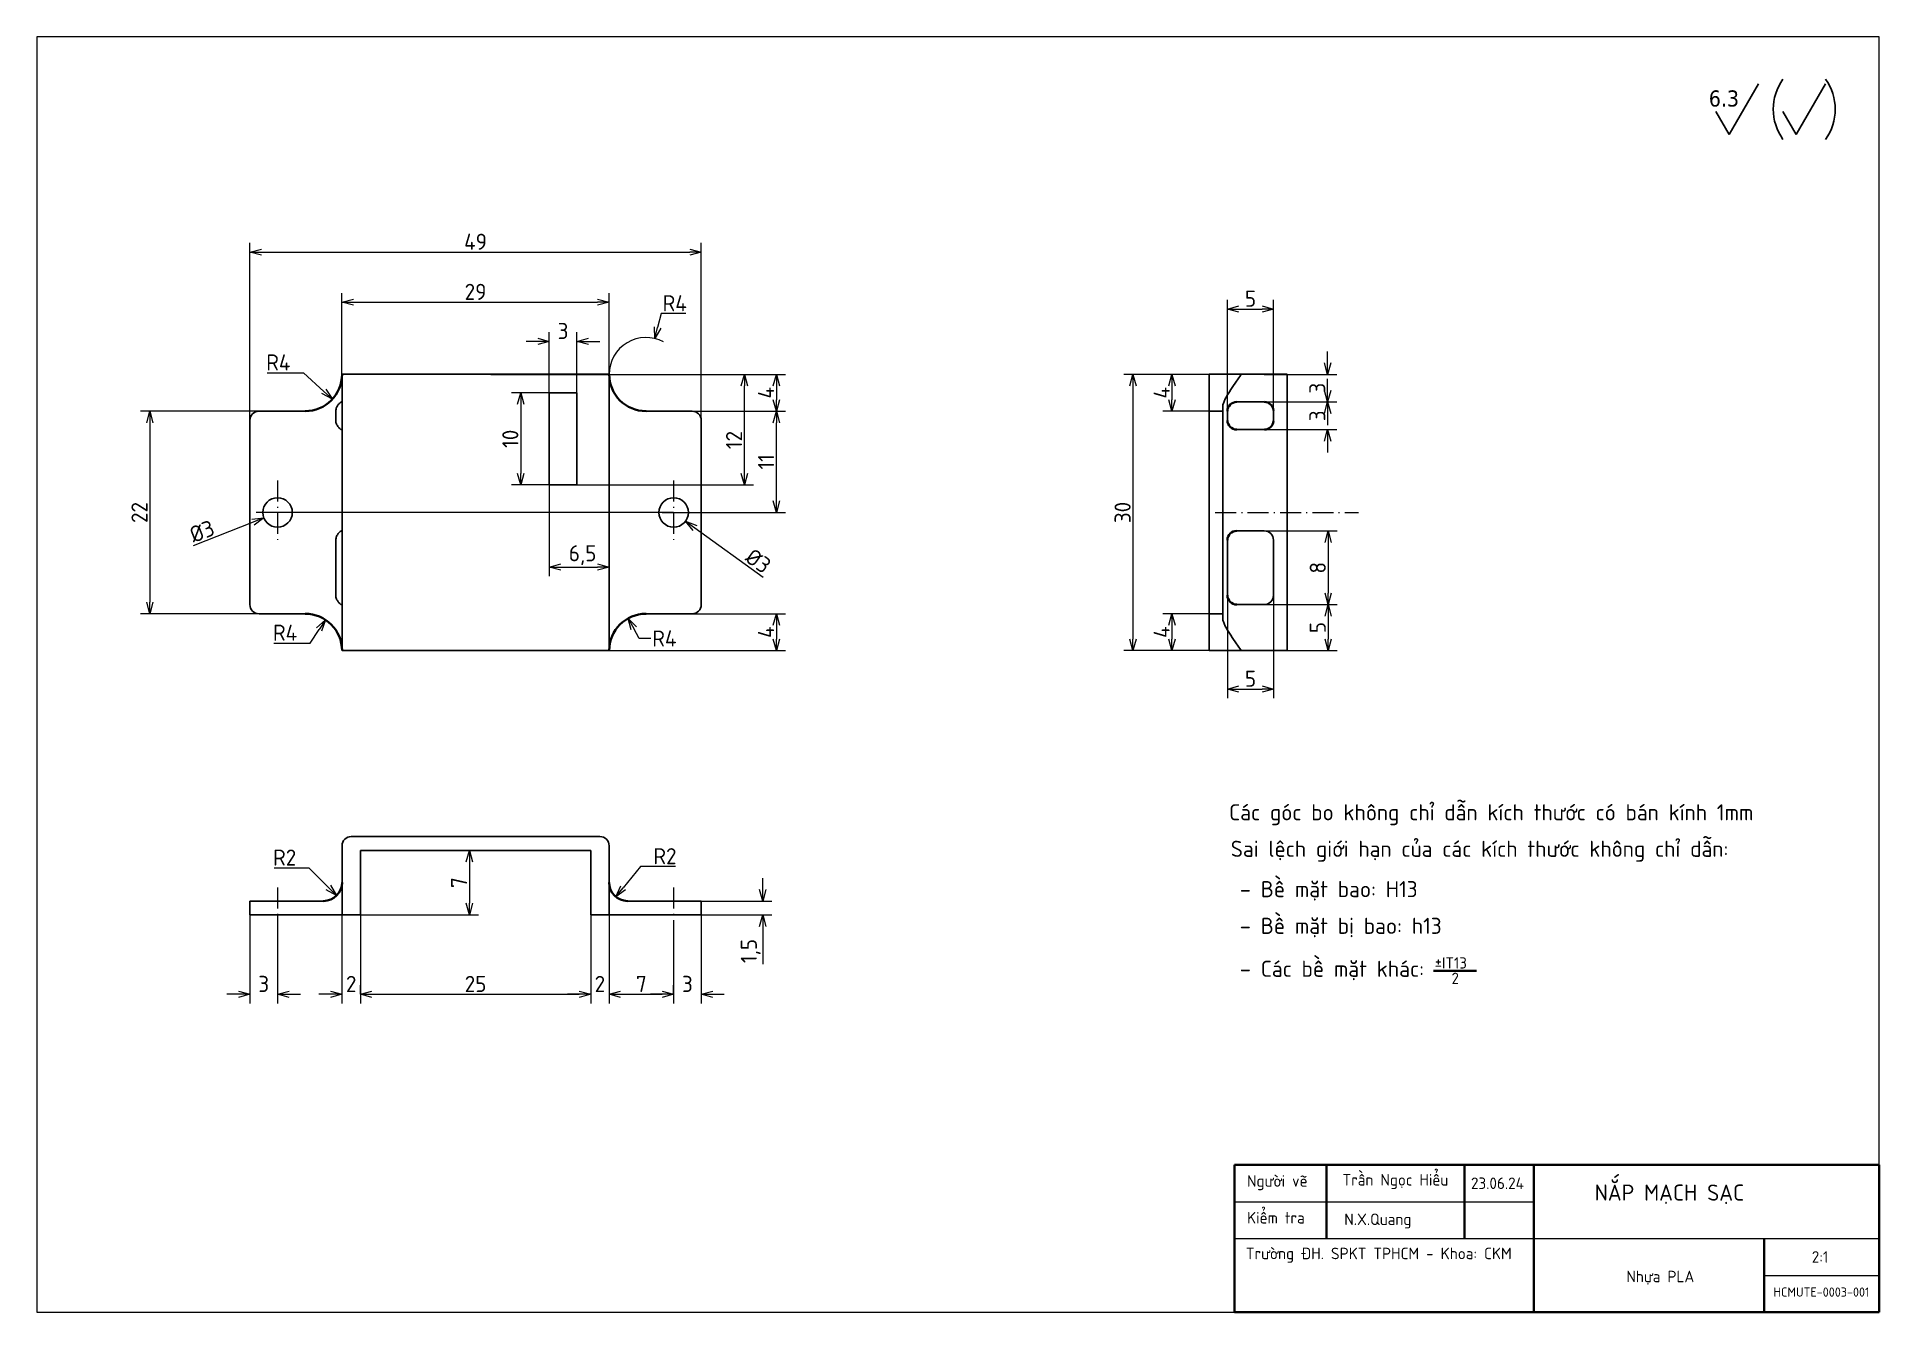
# Paper-space layout 'Sheet' of a CAD drawing. Header units: millimetres. Extents: x 10 to 410, y 10 to 287.
# The model-space entities are those that its viewports show. They can reach past a viewport. Long polylines and large blocks are cut down to what shows.
import ezdxf

# ---------------------------------------------------------------- set-up
doc = ezdxf.new("R2010")
doc.units = ezdxf.units.MM
doc.linetypes.add('Dash Dot', pattern=[7.03, 4.56, -1.14, 0.19, -1.14])
for name, color, linetype, lineweight in [('DuongTam', 7, 'Dash Dot', 13), ('NetDam', 7, 'Continuous', 35), ('Netmanh', 5, 'Continuous', 13), ('Symbol (ISO)', 7, 'Continuous', 25)]:
    doc.layers.add(name, color=color, linetype=linetype, lineweight=lineweight)
doc.styles.add('Note Text (ISO)', font='')
doc.styles.get('Note Text (ISO)').set_extended_font_data('TCVN 7284')
doc.dimstyles.new('Default (ISO)$0', dxfattribs={"dimtxt": 3.5, "dimasz": 2.5, "dimexe": 2, "dimexo": 0, "dimgap": 0.5, "dimtad": 1, "dimtxsty": 'Note Text (ISO)', "dimblk": 'OPEN30', "dimblk1": 'OPEN30', "dimblk2": 'OPEN90', "dimcen": 2.5, "dimclrd": 256, "dimclre": 256, "dimclrt": 256, "dimazin": 0, "dimtfac": 1, "dimtofl": 0, "dimtmove": 0, "dimatfit": 3, "dimldrblk": 'OPEN30', "dimfxl": 1, "dimtolj": 1, "dimtzin": 0, "dimlwd": -1, "dimlwe": -1, "dimarcsym": 0})
doc.dimstyles.new('Default (ISO)$4', dxfattribs={"dimtxt": 3.5, "dimasz": 2.5, "dimexe": 2, "dimexo": 0, "dimgap": 0.5, "dimtad": 1, "dimtih": 1, "dimtoh": 1, "dimtxsty": 'Note Text (ISO)', "dimblk": 'OPEN30', "dimblk1": 'OPEN30', "dimblk2": 'OPEN90', "dimcen": 2.5, "dimclrd": 256, "dimclre": 256, "dimclrt": 256, "dimazin": 0, "dimtfac": 1, "dimtofl": 0, "dimtmove": 0, "dimatfit": 3, "dimldrblk": 'OPEN30', "dimfxl": 1, "dimtolj": 1, "dimtzin": 0, "dimlwd": -1, "dimlwe": -1, "dimarcsym": 0})

psp = doc.layouts.new('Sheet')

# ---------------------------------------------------------------- texts
at = {"layer": 'NetDam', "attachment_point": 1}
for s, insert, char_height in [('{\\fTCVN 7284|b0|i0|c0|p34;Các góc bo không chỉ dẫn kích thước có bán kính 1mm}', (268.866, 120.319), 3.5), ('{\\fTCVN 7284|b0|i0|c0|p34;Sai lệch giới hạn của các kích thước không chỉ dẫn:}', (269.222, 112.393), 3.5), ('{\\fTCVN 7284|b0|i0|c0|p34; – Bề mặt bao: H13}', (269.042, 103.63), 3.5), ('{\\fTCVN 7284|b0|i0|c0|p34; – Bề mặt bị bao: h13}', (269.042, 95.661), 3.5), ('{\\fTCVN 7284|b0|i0|c0|p34; – Các bề mặt khác: }', (269.042, 86.332), 3.5), ('{\\fTCVN 7284|b0|i0|c0|p34;±IT13}', (313.494, 87.078), 2.45), ('{\\fTCVN 7284|b0|i0|c0|p34;2}', (317.163, 83.734), 2.45), ('{\\fTCVN 7284|b0|i0|c0|p34;Trần Ngọc Hiểu}', (293.487, 39.993), 2.5), ('{\\fTCVN 7284|b0|i0|c0|p34;NẮP MẠCH SẠC}', (348.22, 37.726), 3.5), ('{\\fTCVN 7284|b0|i0|c0|p34;Người vẽ}', (272.75, 39.75), 2.5), ('{\\fTCVN 7284|b0|i0|c0|p34;23.06.24}', (321.374, 39.25), 2.5), ('{\\fTCVN 7284|b0|i0|c0|p34;Kiểm tra}', (272.75, 31.75), 2.5), ('{\\fTCVN 7284|b0|i0|c0|p34;N.X.Quang}', (293.871, 31.428), 2.5), ('{\\fTCVN 7284|b0|i0|c0|p34;Trường ĐH. SPKT TPHCM - Khoa: CKM}', (272.498, 24), 2.5), ('{\\fTCVN 7284|b0|i0|c0|p34;Nhựa PLA}', (355.11, 19), 2.5), ('{\\fTCVN 7284|b0|i0|c0|p34;HCMUTE-0003-001}', (387.059, 15.366), 2)]:
    psp.add_mtext(s, dxfattribs=dict(at, insert=insert, char_height=char_height))
at = {"layer": 'NetDam', "insert": (395.374, 23.25), "char_height": 2.5, "width": 3.25, "attachment_point": 1}
psp.add_mtext('{\\fTCVN 7284|b0|i0|c0|p34;2:1}', dxfattribs=at)
at = {"layer": 'Netmanh', "insert": (148.492, 229.145), "char_height": 3.5, "attachment_point": 5, "style": 'Note Text (ISO)'}
psp.add_mtext('\\A1;R4', dxfattribs=at)
at = {"layer": 'Netmanh', "char_height": 3.5, "attachment_point": 5, "style": 'Note Text (ISO)'}
for insert, rotation in [((45.844, 179.603), 21.63384), ((166.638, 173.176), 324.13641)]:
    psp.add_mtext('\\A1;%%C3', dxfattribs=dict(at, insert=insert, rotation=rotation))
at = {"layer": 'Symbol (ISO)', "insert": (373.015, 275.364), "char_height": 3.5, "attachment_point": 1}
psp.add_mtext('\\fTahoma|b0|i0;\\W1.;6.3', dxfattribs=at)

msp = doc.modelspace()

# ---------------------------------------------------------------- blocks, each defined once
blk = doc.blocks.new('_Open30')
at = {"color": 0, "linetype": 'ByBlock', "lineweight": -2}
for p, q in [((-1, 0.27), (0, 0)), ((0, 0), (-1, -0.27)), ((0, 0), (-1, 0))]:
    blk.add_line(p, q, dxfattribs=at)
blk = doc.blocks.new('*D24')
at = {"layer": 'Defpoints', "color": 0, "transparency": 16777216}
for p in [(134.25, 229.36), (76.25, 213.69), (134.25, 213.69)]:
    blk.add_point(p, dxfattribs=at)
at = {"layer": 'Netmanh', "linetype": 'Continuous', "transparency": 16777216}
for p, q in [((76.25, 213.69), (76.25, 231.36)), ((78.75, 229.36), (131.75, 229.36)), ((134.25, 213.69), (134.25, 231.36))]:
    blk.add_line(p, q, dxfattribs=at)
at = {"layer": 'Netmanh', "transparency": 16777216, "xscale": 2.5, "yscale": 2.5, "zscale": 2.5, "rotation": 180}
blk.add_blockref('_Open30', (76.25, 229.36), dxfattribs=at)
at = {"layer": 'Netmanh', "transparency": 16777216, "xscale": 2.5, "yscale": 2.5, "zscale": 2.5}
blk.add_blockref('_Open30', (134.25, 229.36), dxfattribs=at)
at = {"layer": 'Netmanh', "transparency": 16777216, "insert": (105.25, 231.61), "char_height": 3.5, "attachment_point": 5, "style": 'Note Text (ISO)'}
blk.add_mtext('\\A1;29', dxfattribs=at)
blk = doc.blocks.new('_Open90')
at = {"color": 0, "linetype": 'ByBlock', "lineweight": -2}
for p, q in [((0, 0), (-1, 0)), ((-0.5, 0.5), (0, 0)), ((0, 0), (-0.5, -0.5))]:
    blk.add_line(p, q, dxfattribs=at)
blk = doc.blocks.new('*D25')
at = {"layer": 'Defpoints', "color": 0, "transparency": 16777216}
for p in [(127.25, 220.86), (121.25, 209.69), (127.25, 209.69)]:
    blk.add_point(p, dxfattribs=at)
at = {"layer": 'Netmanh', "linetype": 'Continuous', "transparency": 16777216}
for p, q in [((118.75, 220.86), (116.25, 220.86)), ((121.25, 209.69), (121.25, 222.86)), ((127.25, 209.69), (127.25, 222.86)), ((129.75, 220.86), (132.25, 220.86))]:
    blk.add_line(p, q, dxfattribs=at)
at = {"layer": 'Netmanh', "transparency": 16777216, "xscale": 2.5, "yscale": 2.5, "zscale": 2.5}
blk.add_blockref('_Open30', (121.25, 220.86), dxfattribs=at)
at = {"layer": 'Netmanh', "transparency": 16777216, "xscale": 2.5, "yscale": 2.5, "zscale": 2.5, "rotation": 180}
blk.add_blockref('_Open30', (127.25, 220.86), dxfattribs=at)
at = {"layer": 'Netmanh', "transparency": 16777216, "insert": (124.25, 223.11), "char_height": 3.5, "attachment_point": 5, "style": 'Note Text (ISO)'}
blk.add_mtext('\\A1;3', dxfattribs=at)
blk = doc.blocks.new('*D26')
at = {"layer": 'Defpoints', "color": 0, "transparency": 16777216}
for p in [(154.25, 240.24), (56.25, 203.69), (154.25, 203.69)]:
    blk.add_point(p, dxfattribs=at)
at = {"layer": 'Netmanh', "linetype": 'Continuous', "transparency": 16777216}
for p, q in [((56.25, 203.69), (56.25, 242.24)), ((58.75, 240.24), (151.75, 240.24)), ((154.25, 203.69), (154.25, 242.24))]:
    blk.add_line(p, q, dxfattribs=at)
at = {"layer": 'Netmanh', "transparency": 16777216, "xscale": 2.5, "yscale": 2.5, "zscale": 2.5, "rotation": 180}
blk.add_blockref('_Open30', (56.25, 240.24), dxfattribs=at)
at = {"layer": 'Netmanh', "transparency": 16777216, "xscale": 2.5, "yscale": 2.5, "zscale": 2.5}
blk.add_blockref('_Open30', (154.25, 240.24), dxfattribs=at)
at = {"layer": 'Netmanh', "transparency": 16777216, "insert": (105.25, 242.49), "char_height": 3.5, "attachment_point": 5, "style": 'Note Text (ISO)'}
blk.add_mtext('\\A1;49', dxfattribs=at)
blk = doc.blocks.new('*D27')
at = {"layer": 'Defpoints', "color": 0, "transparency": 16777216}
for p in [(127.25, 209.69), (115.05, 189.69), (127.25, 189.69)]:
    blk.add_point(p, dxfattribs=at)
at = {"layer": 'Netmanh', "linetype": 'Continuous', "transparency": 16777216}
for p, q in [((127.25, 209.69), (113.05, 209.69)), ((115.05, 207.19), (115.05, 192.19)), ((127.25, 189.69), (113.05, 189.69))]:
    blk.add_line(p, q, dxfattribs=at)
at = {"layer": 'Netmanh', "transparency": 16777216, "xscale": 2.5, "yscale": 2.5, "zscale": 2.5}
for p, rotation in [((115.05, 209.69), 90), ((115.05, 189.69), 270)]:
    blk.add_blockref('_Open30', p, dxfattribs=dict(at, rotation=rotation))
at = {"layer": 'Netmanh', "transparency": 16777216, "insert": (112.8, 199.69), "char_height": 3.5, "attachment_point": 5, "rotation": 90, "style": 'Note Text (ISO)'}
blk.add_mtext('\\A1;10', dxfattribs=at)
blk = doc.blocks.new('*D28')
at = {"layer": 'Defpoints', "color": 0, "transparency": 16777216}
for p in [(63.25, 205.69), (34.54, 161.69), (63.25, 161.69)]:
    blk.add_point(p, dxfattribs=at)
at = {"layer": 'Netmanh', "linetype": 'Continuous', "transparency": 16777216}
for p, q in [((63.25, 205.69), (32.54, 205.69)), ((34.54, 203.19), (34.54, 164.19)), ((63.25, 161.69), (32.54, 161.69))]:
    blk.add_line(p, q, dxfattribs=at)
at = {"layer": 'Netmanh', "transparency": 16777216, "xscale": 2.5, "yscale": 2.5, "zscale": 2.5}
for p, rotation in [((34.54, 205.69), 90), ((34.54, 161.69), 270)]:
    blk.add_blockref('_Open30', p, dxfattribs=dict(at, rotation=rotation))
at = {"layer": 'Netmanh', "transparency": 16777216, "insert": (32.29, 183.69), "char_height": 3.5, "attachment_point": 5, "rotation": 90, "style": 'Note Text (ISO)'}
blk.add_mtext('\\A1;22', dxfattribs=at)
blk = doc.blocks.new('*D29')
at = {"layer": 'Defpoints', "color": 0, "transparency": 16777216}
for p in [(264.51, 213.69), (247.99, 153.69), (264.51, 153.69)]:
    blk.add_point(p, dxfattribs=at)
at = {"layer": 'Netmanh', "linetype": 'Continuous', "transparency": 16777216}
for p, q in [((264.51, 213.69), (245.99, 213.69)), ((247.99, 211.19), (247.99, 156.19)), ((264.51, 153.69), (245.99, 153.69))]:
    blk.add_line(p, q, dxfattribs=at)
at = {"layer": 'Netmanh', "transparency": 16777216, "xscale": 2.5, "yscale": 2.5, "zscale": 2.5}
for p, rotation in [((247.99, 213.69), 90), ((247.99, 153.69), 270)]:
    blk.add_blockref('_Open30', p, dxfattribs=dict(at, rotation=rotation))
at = {"layer": 'Netmanh', "transparency": 16777216, "insert": (245.74, 183.69), "char_height": 3.5, "attachment_point": 5, "rotation": 90, "style": 'Note Text (ISO)'}
blk.add_mtext('\\A1;30', dxfattribs=at)
blk = doc.blocks.new('*D30')
at = {"layer": 'Defpoints', "color": 0, "transparency": 16777216}
for p in [(276.51, 207.69), (276.51, 201.69), (290.26, 201.69)]:
    blk.add_point(p, dxfattribs=at)
at = {"layer": 'Netmanh', "linetype": 'Continuous', "transparency": 16777216}
for p, q in [((290.26, 210.19), (290.26, 212.69)), ((276.51, 207.69), (292.26, 207.69)), ((276.51, 201.69), (292.26, 201.69)), ((290.26, 199.19), (290.26, 196.69))]:
    blk.add_line(p, q, dxfattribs=at)
at = {"layer": 'Netmanh', "transparency": 16777216, "xscale": 2.5, "yscale": 2.5, "zscale": 2.5}
for p, rotation in [((290.26, 207.69), 270), ((290.26, 201.69), 90)]:
    blk.add_blockref('_Open30', p, dxfattribs=dict(at, rotation=rotation))
at = {"layer": 'Netmanh', "transparency": 16777216, "insert": (288.01, 204.69), "char_height": 3.5, "attachment_point": 5, "rotation": 90, "style": 'Note Text (ISO)'}
blk.add_mtext('\\A1;3', dxfattribs=at)
blk = doc.blocks.new('*D31')
at = {"layer": 'Defpoints', "color": 0, "transparency": 16777216}
for p in [(276.51, 179.69), (276.51, 163.69), (290.36, 163.69)]:
    blk.add_point(p, dxfattribs=at)
at = {"layer": 'Netmanh', "linetype": 'Continuous', "transparency": 16777216}
for p, q in [((276.51, 179.69), (292.36, 179.69)), ((290.36, 177.19), (290.36, 166.19)), ((276.51, 163.69), (292.36, 163.69))]:
    blk.add_line(p, q, dxfattribs=at)
at = {"layer": 'Netmanh', "transparency": 16777216, "xscale": 2.5, "yscale": 2.5, "zscale": 2.5}
for p, rotation in [((290.36, 179.69), 90), ((290.36, 163.69), 270)]:
    blk.add_blockref('_Open30', p, dxfattribs=dict(at, rotation=rotation))
at = {"layer": 'Netmanh', "transparency": 16777216, "insert": (288.11, 171.69), "char_height": 3.5, "attachment_point": 5, "rotation": 90, "style": 'Note Text (ISO)'}
blk.add_mtext('\\A1;8', dxfattribs=at)
blk = doc.blocks.new('*D32')
at = {"layer": 'Defpoints', "color": 0, "transparency": 16777216}
for p in [(278.51, 227.88), (268.51, 205.69), (278.51, 205.69)]:
    blk.add_point(p, dxfattribs=at)
at = {"layer": 'Netmanh', "linetype": 'Continuous', "transparency": 16777216}
for p, q in [((268.51, 205.69), (268.51, 229.88)), ((278.51, 205.69), (278.51, 229.88)), ((271.01, 227.88), (276.01, 227.88))]:
    blk.add_line(p, q, dxfattribs=at)
at = {"layer": 'Netmanh', "transparency": 16777216, "xscale": 2.5, "yscale": 2.5, "zscale": 2.5, "rotation": 180}
blk.add_blockref('_Open30', (268.51, 227.88), dxfattribs=at)
at = {"layer": 'Netmanh', "transparency": 16777216, "xscale": 2.5, "yscale": 2.5, "zscale": 2.5}
blk.add_blockref('_Open30', (278.51, 227.88), dxfattribs=at)
at = {"layer": 'Netmanh', "transparency": 16777216, "insert": (273.51, 230.13), "char_height": 3.5, "attachment_point": 5, "style": 'Note Text (ISO)'}
blk.add_mtext('\\A1;5', dxfattribs=at)
blk = doc.blocks.new('*D33')
at = {"layer": 'Defpoints', "color": 0, "transparency": 16777216}
for p in [(268.51, 165.69), (278.51, 165.69), (278.51, 145.34)]:
    blk.add_point(p, dxfattribs=at)
at = {"layer": 'Netmanh', "linetype": 'Continuous', "transparency": 16777216}
for p, q in [((268.51, 165.69), (268.51, 143.34)), ((278.51, 165.69), (278.51, 143.34)), ((271.01, 145.34), (276.01, 145.34))]:
    blk.add_line(p, q, dxfattribs=at)
at = {"layer": 'Netmanh', "transparency": 16777216, "xscale": 2.5, "yscale": 2.5, "zscale": 2.5, "rotation": 180}
blk.add_blockref('_Open30', (268.51, 145.34), dxfattribs=at)
at = {"layer": 'Netmanh', "transparency": 16777216, "xscale": 2.5, "yscale": 2.5, "zscale": 2.5}
blk.add_blockref('_Open30', (278.51, 145.34), dxfattribs=at)
at = {"layer": 'Netmanh', "transparency": 16777216, "insert": (273.51, 147.59), "char_height": 3.5, "attachment_point": 5, "style": 'Note Text (ISO)'}
blk.add_mtext('\\A1;5', dxfattribs=at)
blk = doc.blocks.new('*D35')
at = {"layer": 'Defpoints', "color": 0, "transparency": 16777216}
for p in [(80.25, 96.3), (130.25, 96.3), (130.25, 79.04)]:
    blk.add_point(p, dxfattribs=at)
at = {"layer": 'Netmanh', "linetype": 'Continuous', "transparency": 16777216}
for p, q in [((80.25, 96.3), (80.25, 77.04)), ((130.25, 96.3), (130.25, 77.04)), ((82.75, 79.04), (127.75, 79.04))]:
    blk.add_line(p, q, dxfattribs=at)
at = {"layer": 'Netmanh', "transparency": 16777216, "xscale": 2.5, "yscale": 2.5, "zscale": 2.5, "rotation": 180}
blk.add_blockref('_Open30', (80.25, 79.04), dxfattribs=at)
at = {"layer": 'Netmanh', "transparency": 16777216, "xscale": 2.5, "yscale": 2.5, "zscale": 2.5}
blk.add_blockref('_Open30', (130.25, 79.04), dxfattribs=at)
at = {"layer": 'Netmanh', "transparency": 16777216, "insert": (105.25, 81.29), "char_height": 3.5, "attachment_point": 5, "style": 'Note Text (ISO)'}
blk.add_mtext('\\A1;25', dxfattribs=at)
blk = doc.blocks.new('*D36')
at = {"layer": 'Defpoints', "color": 0, "transparency": 16777216}
for p in [(154.25, 99.3), (154.25, 96.3), (167.59, 96.3)]:
    blk.add_point(p, dxfattribs=at)
at = {"layer": 'Netmanh', "linetype": 'Continuous', "transparency": 16777216}
for p, q in [((167.59, 101.8), (167.59, 104.3)), ((154.25, 99.3), (169.59, 99.3)), ((154.25, 96.3), (169.59, 96.3)), ((167.59, 93.8), (167.59, 85.58))]:
    blk.add_line(p, q, dxfattribs=at)
at = {"layer": 'Netmanh', "transparency": 16777216, "xscale": 2.5, "yscale": 2.5, "zscale": 2.5}
for p, rotation in [((167.59, 99.3), 270), ((167.59, 96.3), 90)]:
    blk.add_blockref('_Open30', p, dxfattribs=dict(at, rotation=rotation))
at = {"layer": 'Netmanh', "transparency": 16777216, "insert": (164.99, 88.44), "char_height": 3.5, "attachment_point": 5, "rotation": 90, "style": 'Note Text (ISO)'}
blk.add_mtext('\\A1;1,5', dxfattribs=at)
blk = doc.blocks.new('*D37')
at = {"layer": 'Defpoints', "color": 0, "transparency": 16777216}
for p in [(130.25, 96.3), (134.25, 96.3), (134.25, 79.04)]:
    blk.add_point(p, dxfattribs=at)
at = {"layer": 'Netmanh', "linetype": 'Continuous', "transparency": 16777216}
for p, q in [((130.25, 96.3), (130.25, 77.04)), ((134.25, 96.3), (134.25, 77.04)), ((127.75, 79.04), (125.25, 79.04)), ((136.75, 79.04), (139.25, 79.04))]:
    blk.add_line(p, q, dxfattribs=at)
at = {"layer": 'Netmanh', "transparency": 16777216, "xscale": 2.5, "yscale": 2.5, "zscale": 2.5}
blk.add_blockref('_Open30', (130.25, 79.04), dxfattribs=at)
at = {"layer": 'Netmanh', "transparency": 16777216, "xscale": 2.5, "yscale": 2.5, "zscale": 2.5, "rotation": 180}
blk.add_blockref('_Open30', (134.25, 79.04), dxfattribs=at)
at = {"layer": 'Netmanh', "transparency": 16777216, "insert": (132.25, 81.29), "char_height": 3.5, "attachment_point": 5, "style": 'Note Text (ISO)'}
blk.add_mtext('\\A1;2', dxfattribs=at)
blk = doc.blocks.new('*D38')
at = {"layer": 'Defpoints', "color": 0, "transparency": 16777216}
for p in [(121.25, 189.69), (134.25, 189.69), (134.25, 171.83)]:
    blk.add_point(p, dxfattribs=at)
at = {"layer": 'Netmanh', "linetype": 'Continuous', "transparency": 16777216}
for p, q in [((121.25, 189.69), (121.25, 169.83)), ((134.25, 189.69), (134.25, 169.83)), ((123.75, 171.83), (131.75, 171.83))]:
    blk.add_line(p, q, dxfattribs=at)
at = {"layer": 'Netmanh', "transparency": 16777216, "xscale": 2.5, "yscale": 2.5, "zscale": 2.5, "rotation": 180}
blk.add_blockref('_Open30', (121.25, 171.83), dxfattribs=at)
at = {"layer": 'Netmanh', "transparency": 16777216, "xscale": 2.5, "yscale": 2.5, "zscale": 2.5}
blk.add_blockref('_Open30', (134.25, 171.83), dxfattribs=at)
at = {"layer": 'Netmanh', "transparency": 16777216, "insert": (128.49, 174.43), "char_height": 3.5, "attachment_point": 5, "style": 'Note Text (ISO)'}
blk.add_mtext('\\A1;6,5', dxfattribs=at)
blk = doc.blocks.new('*D39')
at = {"layer": 'Defpoints', "color": 0, "transparency": 16777216}
for p in [(134.25, 213.69), (163.63, 213.69), (121.25, 189.69)]:
    blk.add_point(p, dxfattribs=at)
at = {"layer": 'Netmanh', "linetype": 'Continuous', "transparency": 16777216}
for p, q in [((134.25, 213.69), (165.63, 213.69)), ((163.63, 192.19), (163.63, 211.19)), ((121.25, 189.69), (165.63, 189.69))]:
    blk.add_line(p, q, dxfattribs=at)
at = {"layer": 'Netmanh', "transparency": 16777216, "xscale": 2.5, "yscale": 2.5, "zscale": 2.5}
for p, rotation in [((163.63, 213.69), 90), ((163.63, 189.69), 270)]:
    blk.add_blockref('_Open30', p, dxfattribs=dict(at, rotation=rotation))
at = {"layer": 'Netmanh', "transparency": 16777216, "insert": (161.38, 199.42), "char_height": 3.5, "attachment_point": 5, "rotation": 90, "style": 'Note Text (ISO)'}
blk.add_mtext('\\A1;12', dxfattribs=at)
blk = doc.blocks.new('*D41')
at = {"layer": 'Defpoints', "color": 0, "transparency": 16777216}
for p in [(105.25, 110.3), (80.25, 96.3), (103.92, 96.3)]:
    blk.add_point(p, dxfattribs=at)
at = {"layer": 'Netmanh', "linetype": 'Continuous', "transparency": 16777216}
for p, q in [((105.25, 110.3), (101.92, 110.3)), ((103.92, 107.8), (103.92, 98.8)), ((80.25, 96.3), (105.92, 96.3))]:
    blk.add_line(p, q, dxfattribs=at)
at = {"layer": 'Netmanh', "transparency": 16777216, "xscale": 2.5, "yscale": 2.5, "zscale": 2.5}
for p, rotation in [((103.92, 110.3), 90), ((103.92, 96.3), 270)]:
    blk.add_blockref('_Open30', p, dxfattribs=dict(at, rotation=rotation))
at = {"layer": 'Netmanh', "transparency": 16777216, "insert": (101.67, 103.3), "char_height": 3.5, "attachment_point": 5, "rotation": 90, "style": 'Note Text (ISO)'}
blk.add_mtext('\\A1;7', dxfattribs=at)
blk = doc.blocks.new('*D42')
at = {"layer": 'Defpoints', "color": 0, "transparency": 16777216}
for p in [(72.25, 103.3), (75.08, 100.47)]:
    blk.add_point(p, dxfattribs=at)
at = {"layer": 'Netmanh', "linetype": 'Continuous', "transparency": 16777216}
for p, q in [((61.53, 106.49), (69.08, 106.49)), ((69.08, 106.49), (73.31, 102.24))]:
    blk.add_line(p, q, dxfattribs=at)
at = {"layer": 'Netmanh', "transparency": 16777216, "xscale": 2.5, "yscale": 2.5, "zscale": 2.5, "rotation": 314.8998525230603}
blk.add_blockref('_Open30', (75.08, 100.47), dxfattribs=at)
at = {"layer": 'Netmanh', "transparency": 16777216, "insert": (63.8, 108.74), "char_height": 3.5, "attachment_point": 5, "style": 'Note Text (ISO)'}
blk.add_mtext('\\A1;R2', dxfattribs=at)
blk = doc.blocks.new('*D43')
at = {"layer": 'Defpoints', "color": 0, "transparency": 16777216}
for p in [(135.73, 100.2), (138.25, 103.3)]:
    blk.add_point(p, dxfattribs=at)
at = {"layer": 'Netmanh', "linetype": 'Continuous', "transparency": 16777216}
for p, q in [((141.1, 106.79), (137.31, 102.14)), ((148.65, 106.79), (141.1, 106.79))]:
    blk.add_line(p, q, dxfattribs=at)
at = {"layer": 'Netmanh', "transparency": 16777216, "xscale": 2.5, "yscale": 2.5, "zscale": 2.5, "rotation": 230.8043383137964}
blk.add_blockref('_Open30', (135.73, 100.2), dxfattribs=at)
at = {"layer": 'Netmanh', "transparency": 16777216, "insert": (146.37, 109.04), "char_height": 3.5, "attachment_point": 5, "style": 'Note Text (ISO)'}
blk.add_mtext('\\A1;R2', dxfattribs=at)
blk = doc.blocks.new('*D44')
at = {"layer": 'Defpoints', "color": 0, "transparency": 16777216}
for p in [(72.64, 160.38), (68.25, 153.69)]:
    blk.add_point(p, dxfattribs=at)
at = {"layer": 'Netmanh', "linetype": 'Continuous', "transparency": 16777216}
for p, q in [((69.34, 155.34), (71.27, 158.29)), ((61.44, 155.34), (69.34, 155.34))]:
    blk.add_line(p, q, dxfattribs=at)
at = {"layer": 'Netmanh', "transparency": 16777216, "xscale": 2.5, "yscale": 2.5, "zscale": 2.5, "rotation": 56.70490731839662}
blk.add_blockref('_Open30', (72.64, 160.38), dxfattribs=at)
at = {"layer": 'Netmanh', "transparency": 16777216, "insert": (63.89, 157.59), "char_height": 3.5, "attachment_point": 5, "style": 'Note Text (ISO)'}
blk.add_mtext('\\A1;R4', dxfattribs=at)
blk = doc.blocks.new('*D45')
at = {"layer": 'Defpoints', "color": 0, "transparency": 16777216}
for p in [(138.39, 160.69), (142.25, 153.69)]:
    blk.add_point(p, dxfattribs=at)
at = {"layer": 'Netmanh', "linetype": 'Continuous', "transparency": 16777216}
for p, q in [((140.8, 156.32), (139.6, 158.51)), ((143.3, 156.32), (140.8, 156.32))]:
    blk.add_line(p, q, dxfattribs=at)
at = {"layer": 'Netmanh', "transparency": 16777216, "xscale": 2.5, "yscale": 2.5, "zscale": 2.5, "rotation": 118.8895818418181}
blk.add_blockref('_Open30', (138.39, 160.69), dxfattribs=at)
at = {"layer": 'Netmanh', "transparency": 16777216, "insert": (146.25, 156.32), "char_height": 3.5, "attachment_point": 5, "style": 'Note Text (ISO)'}
blk.add_mtext('\\A1;R4', dxfattribs=at)
blk = doc.blocks.new('*D46')
at = {"layer": 'Defpoints', "color": 0, "transparency": 16777216}
for p in [(68.25, 213.69), (74.18, 208.32)]:
    blk.add_point(p, dxfattribs=at)
at = {"layer": 'Netmanh', "linetype": 'Continuous', "transparency": 16777216}
for p, q in [((59.98, 214.03), (67.88, 214.03)), ((67.88, 214.03), (72.33, 210))]:
    blk.add_line(p, q, dxfattribs=at)
at = {"layer": 'Netmanh', "transparency": 16777216, "xscale": 2.5, "yscale": 2.5, "zscale": 2.5, "rotation": 317.8451041611472}
blk.add_blockref('_Open30', (74.18, 208.32), dxfattribs=at)
at = {"layer": 'Netmanh', "transparency": 16777216, "insert": (62.43, 216.28), "char_height": 3.5, "attachment_point": 5, "style": 'Note Text (ISO)'}
blk.add_mtext('\\A1;R4', dxfattribs=at)
blk = doc.blocks.new('*D48')
at = {"layer": 'Defpoints', "color": 0, "transparency": 16777216}
for p in [(276.51, 213.69), (290.26, 213.69), (276.51, 207.69)]:
    blk.add_point(p, dxfattribs=at)
at = {"layer": 'Netmanh', "linetype": 'Continuous', "transparency": 16777216}
for p, q in [((290.26, 216.19), (290.26, 218.69)), ((276.51, 213.69), (292.26, 213.69)), ((276.51, 207.69), (292.26, 207.69)), ((290.26, 205.19), (290.26, 202.69))]:
    blk.add_line(p, q, dxfattribs=at)
at = {"layer": 'Netmanh', "transparency": 16777216, "xscale": 2.5, "yscale": 2.5, "zscale": 2.5}
for p, rotation in [((290.26, 213.69), 270), ((290.26, 207.69), 90)]:
    blk.add_blockref('_Open30', p, dxfattribs=dict(at, rotation=rotation))
at = {"layer": 'Netmanh', "transparency": 16777216, "insert": (288.01, 210.69), "char_height": 3.5, "attachment_point": 5, "rotation": 90, "style": 'Note Text (ISO)'}
blk.add_mtext('\\A1;3', dxfattribs=at)
blk = doc.blocks.new('*D49')
at = {"layer": 'Defpoints', "color": 0, "transparency": 16777216}
for p in [(278.51, 163.69), (278.51, 153.69), (290.36, 153.69)]:
    blk.add_point(p, dxfattribs=at)
at = {"layer": 'Netmanh', "linetype": 'Continuous', "transparency": 16777216}
for p, q in [((278.51, 163.69), (292.36, 163.69)), ((290.36, 161.19), (290.36, 156.19)), ((278.51, 153.69), (292.36, 153.69))]:
    blk.add_line(p, q, dxfattribs=at)
at = {"layer": 'Netmanh', "transparency": 16777216, "xscale": 2.5, "yscale": 2.5, "zscale": 2.5}
for p, rotation in [((290.36, 163.69), 90), ((290.36, 153.69), 270)]:
    blk.add_blockref('_Open30', p, dxfattribs=dict(at, rotation=rotation))
at = {"layer": 'Netmanh', "transparency": 16777216, "insert": (288.11, 158.69), "char_height": 3.5, "attachment_point": 5, "rotation": 90, "style": 'Note Text (ISO)'}
blk.add_mtext('\\A1;5', dxfattribs=at)
blk = doc.blocks.new('*D50')
at = {"layer": 'Defpoints', "color": 0, "transparency": 16777216}
for p in [(148.25, 205.69), (170.58, 205.69), (148.25, 183.69)]:
    blk.add_point(p, dxfattribs=at)
at = {"layer": 'Netmanh', "linetype": 'Continuous', "transparency": 16777216}
for p, q in [((148.25, 205.69), (172.58, 205.69)), ((170.58, 186.19), (170.58, 203.19)), ((148.25, 183.69), (172.58, 183.69))]:
    blk.add_line(p, q, dxfattribs=at)
at = {"layer": 'Netmanh', "transparency": 16777216, "xscale": 2.5, "yscale": 2.5, "zscale": 2.5}
for p, rotation in [((170.58, 205.69), 90), ((170.58, 183.69), 270)]:
    blk.add_blockref('_Open30', p, dxfattribs=dict(at, rotation=rotation))
at = {"layer": 'Netmanh', "transparency": 16777216, "insert": (168.33, 194.69), "char_height": 3.5, "attachment_point": 5, "rotation": 90, "style": 'Note Text (ISO)'}
blk.add_mtext('\\A1;11', dxfattribs=at)
blk = doc.blocks.new('*D51')
at = {"layer": 'Defpoints', "color": 0, "transparency": 16777216}
for p in [(264.51, 161.69), (256.46, 153.69), (264.51, 153.69)]:
    blk.add_point(p, dxfattribs=at)
at = {"layer": 'Netmanh', "linetype": 'Continuous', "transparency": 16777216}
for p, q in [((264.51, 161.69), (254.46, 161.69)), ((256.46, 159.19), (256.46, 156.19)), ((264.51, 153.69), (254.46, 153.69))]:
    blk.add_line(p, q, dxfattribs=at)
at = {"layer": 'Netmanh', "transparency": 16777216, "xscale": 2.5, "yscale": 2.5, "zscale": 2.5}
for p, rotation in [((256.46, 161.69), 90), ((256.46, 153.69), 270)]:
    blk.add_blockref('_Open30', p, dxfattribs=dict(at, rotation=rotation))
at = {"layer": 'Netmanh', "transparency": 16777216, "insert": (254.21, 157.69), "char_height": 3.5, "attachment_point": 5, "rotation": 90, "style": 'Note Text (ISO)'}
blk.add_mtext('\\A1;4', dxfattribs=at)
blk = doc.blocks.new('*D52')
at = {"layer": 'Defpoints', "color": 0, "transparency": 16777216}
for p in [(275.51, 213.69), (256.46, 205.69), (264.51, 205.69)]:
    blk.add_point(p, dxfattribs=at)
at = {"layer": 'Netmanh', "linetype": 'Continuous', "transparency": 16777216}
for p, q in [((275.51, 213.69), (254.46, 213.69)), ((256.46, 211.19), (256.46, 208.19)), ((264.51, 205.69), (254.46, 205.69))]:
    blk.add_line(p, q, dxfattribs=at)
at = {"layer": 'Netmanh', "transparency": 16777216, "xscale": 2.5, "yscale": 2.5, "zscale": 2.5}
for p, rotation in [((256.46, 213.69), 90), ((256.46, 205.69), 270)]:
    blk.add_blockref('_Open30', p, dxfattribs=dict(at, rotation=rotation))
at = {"layer": 'Netmanh', "transparency": 16777216, "insert": (254.21, 209.69), "char_height": 3.5, "attachment_point": 5, "rotation": 90, "style": 'Note Text (ISO)'}
blk.add_mtext('\\A1;4', dxfattribs=at)
blk = doc.blocks.new('*D53')
at = {"layer": 'Defpoints', "color": 0, "transparency": 16777216}
for p in [(108.58, 213.69), (148.25, 205.69), (170.58, 205.69)]:
    blk.add_point(p, dxfattribs=at)
at = {"layer": 'Netmanh', "linetype": 'Continuous', "transparency": 16777216}
for p, q in [((108.58, 213.69), (172.58, 213.69)), ((170.58, 211.19), (170.58, 208.19)), ((148.25, 205.69), (172.58, 205.69))]:
    blk.add_line(p, q, dxfattribs=at)
at = {"layer": 'Netmanh', "transparency": 16777216, "xscale": 2.5, "yscale": 2.5, "zscale": 2.5}
for p, rotation in [((170.58, 213.69), 90), ((170.58, 205.69), 270)]:
    blk.add_blockref('_Open30', p, dxfattribs=dict(at, rotation=rotation))
at = {"layer": 'Netmanh', "transparency": 16777216, "insert": (168.33, 209.69), "char_height": 3.5, "attachment_point": 5, "rotation": 90, "style": 'Note Text (ISO)'}
blk.add_mtext('\\A1;4', dxfattribs=at)
blk = doc.blocks.new('*D54')
at = {"layer": 'Defpoints', "color": 0, "transparency": 16777216}
for p in [(147.25, 161.69), (134.25, 153.69), (170.58, 153.69)]:
    blk.add_point(p, dxfattribs=at)
at = {"layer": 'Netmanh', "linetype": 'Continuous', "transparency": 16777216}
for p, q in [((147.25, 161.69), (172.58, 161.69)), ((170.58, 159.19), (170.58, 156.19)), ((134.25, 153.69), (172.58, 153.69))]:
    blk.add_line(p, q, dxfattribs=at)
at = {"layer": 'Netmanh', "transparency": 16777216, "xscale": 2.5, "yscale": 2.5, "zscale": 2.5}
for p, rotation in [((170.58, 161.69), 90), ((170.58, 153.69), 270)]:
    blk.add_blockref('_Open30', p, dxfattribs=dict(at, rotation=rotation))
at = {"layer": 'Netmanh', "transparency": 16777216, "insert": (168.33, 157.69), "char_height": 3.5, "attachment_point": 5, "rotation": 90, "style": 'Note Text (ISO)'}
blk.add_mtext('\\A1;4', dxfattribs=at)
blk = doc.blocks.new('*D56')
at = {"layer": 'Defpoints', "color": 0, "transparency": 16777216}
for p in [(134.25, 96.3), (148.25, 93.19), (148.25, 79.04)]:
    blk.add_point(p, dxfattribs=at)
at = {"layer": 'Netmanh', "linetype": 'Continuous', "transparency": 16777216}
for p, q in [((134.25, 96.3), (134.25, 77.04)), ((148.25, 93.19), (148.25, 77.04)), ((136.75, 79.04), (145.75, 79.04))]:
    blk.add_line(p, q, dxfattribs=at)
at = {"layer": 'Netmanh', "transparency": 16777216, "xscale": 2.5, "yscale": 2.5, "zscale": 2.5, "rotation": 180}
blk.add_blockref('_Open30', (134.25, 79.04), dxfattribs=at)
at = {"layer": 'Netmanh', "transparency": 16777216, "xscale": 2.5, "yscale": 2.5, "zscale": 2.5}
blk.add_blockref('_Open30', (148.25, 79.04), dxfattribs=at)
at = {"layer": 'Netmanh', "transparency": 16777216, "insert": (141.25, 81.29), "char_height": 3.5, "attachment_point": 5, "style": 'Note Text (ISO)'}
blk.add_mtext('\\A1;7', dxfattribs=at)
blk = doc.blocks.new('*D57')
at = {"layer": 'Defpoints', "color": 0, "transparency": 16777216}
for p in [(154.25, 96.3), (148.25, 79.04), (148.25, 79.04)]:
    blk.add_point(p, dxfattribs=at)
at = {"layer": 'Netmanh', "linetype": 'Continuous', "transparency": 16777216}
for p, q in [((154.25, 96.3), (154.25, 77.04)), ((148.25, 79.04), (148.25, 81.04)), ((145.75, 79.04), (143.25, 79.04)), ((156.75, 79.04), (159.25, 79.04))]:
    blk.add_line(p, q, dxfattribs=at)
at = {"layer": 'Netmanh', "transparency": 16777216, "xscale": 2.5, "yscale": 2.5, "zscale": 2.5}
blk.add_blockref('_Open30', (148.25, 79.04), dxfattribs=at)
at = {"layer": 'Netmanh', "transparency": 16777216, "xscale": 2.5, "yscale": 2.5, "zscale": 2.5, "rotation": 180}
blk.add_blockref('_Open30', (154.25, 79.04), dxfattribs=at)
at = {"layer": 'Netmanh', "transparency": 16777216, "insert": (151.25, 81.29), "char_height": 3.5, "attachment_point": 5, "style": 'Note Text (ISO)'}
blk.add_mtext('\\A1;3', dxfattribs=at)
blk = doc.blocks.new('*D59')
at = {"layer": 'Defpoints', "color": 0, "transparency": 16777216}
for p in [(76.25, 96.3), (80.25, 79.04), (80.25, 79.04)]:
    blk.add_point(p, dxfattribs=at)
at = {"layer": 'Netmanh', "linetype": 'Continuous', "transparency": 16777216}
for p, q in [((76.25, 96.3), (76.25, 77.04)), ((80.25, 79.04), (80.25, 81.04)), ((73.75, 79.04), (71.25, 79.04)), ((82.75, 79.04), (85.25, 79.04))]:
    blk.add_line(p, q, dxfattribs=at)
at = {"layer": 'Netmanh', "transparency": 16777216, "xscale": 2.5, "yscale": 2.5, "zscale": 2.5}
blk.add_blockref('_Open30', (76.25, 79.04), dxfattribs=at)
at = {"layer": 'Netmanh', "transparency": 16777216, "xscale": 2.5, "yscale": 2.5, "zscale": 2.5, "rotation": 180}
blk.add_blockref('_Open30', (80.25, 79.04), dxfattribs=at)
at = {"layer": 'Netmanh', "transparency": 16777216, "insert": (78.25, 81.29), "char_height": 3.5, "attachment_point": 5, "style": 'Note Text (ISO)'}
blk.add_mtext('\\A1;2', dxfattribs=at)
blk = doc.blocks.new('*D60')
at = {"layer": 'Defpoints', "color": 0, "transparency": 16777216}
for p in [(56.25, 96.3), (62.25, 96.3), (62.25, 79.04)]:
    blk.add_point(p, dxfattribs=at)
at = {"layer": 'Netmanh', "linetype": 'Continuous', "transparency": 16777216}
for p, q in [((56.25, 96.3), (56.25, 77.04)), ((62.25, 96.3), (62.25, 77.04)), ((53.75, 79.04), (51.25, 79.04)), ((64.75, 79.04), (67.25, 79.04))]:
    blk.add_line(p, q, dxfattribs=at)
at = {"layer": 'Netmanh', "transparency": 16777216, "xscale": 2.5, "yscale": 2.5, "zscale": 2.5}
blk.add_blockref('_Open30', (56.25, 79.04), dxfattribs=at)
at = {"layer": 'Netmanh', "transparency": 16777216, "xscale": 2.5, "yscale": 2.5, "zscale": 2.5, "rotation": 180}
blk.add_blockref('_Open30', (62.25, 79.04), dxfattribs=at)
at = {"layer": 'Netmanh', "transparency": 16777216, "insert": (59.25, 81.29), "char_height": 3.5, "attachment_point": 5, "style": 'Note Text (ISO)'}
blk.add_mtext('\\A1;3', dxfattribs=at)

# ---------------------------------------------------------------- dimensions: what is measured, and where the dimension line sits
at = {"layer": 'Netmanh'}
for base, p1, p2, picture, middle in [((154.253, 240.242), (56.253, 203.69), (154.253, 203.69), '*D26', (105.253, 242.492)), ((134.253, 229.363), (76.253, 213.69), (134.253, 213.69), '*D24', (105.253, 231.613)), ((278.508, 227.876), (268.508, 205.69), (278.508, 205.69), '*D32', (273.508, 230.126)), ((127.253, 220.861), (121.253, 209.69), (127.253, 209.69), '*D25', (124.253, 223.111)), ((278.508, 145.341), (268.508, 165.69), (278.508, 165.69), '*D33', (273.508, 147.591)), ((62.253, 79.036), (56.253, 96.301), (62.253, 96.301), '*D60', (59.253, 81.286)), ((80.253, 79.036), (76.253, 96.301), (80.253, 79.036), '*D59', (78.253, 81.286)), ((130.253, 79.036), (80.253, 96.301), (130.253, 96.301), '*D35', (105.253, 81.286)), ((134.253, 79.036), (130.253, 96.301), (134.253, 96.301), '*D37', (132.253, 81.286)), ((148.253, 79.036), (134.253, 96.301), (148.253, 93.191), '*D56', (141.253, 81.286)), ((148.253, 79.036), (154.253, 96.301), (148.253, 79.036), '*D57', (151.253, 81.286))]:
    dim = psp.add_linear_dim(base=base, p1=p1, p2=p2, dimstyle='Default (ISO)$0', override={"dimlfac": -0.5}, dxfattribs=at)
    dim.commit()
    dim.dimension.update_dxf_attribs({"geometry": picture, "text_midpoint": middle})
for center, mpoint, picture, middle in [((68.253, 213.69), (74.184, 208.321), '*D46', (62.433, 214.026)), ((68.253, 153.69), (72.645, 160.377), '*D44', (63.888, 155.342)), ((142.253, 153.69), (138.388, 160.695), '*D45', (146.254, 156.317)), ((72.253, 103.301), (75.077, 100.468), '*D42', (63.802, 106.489)), ((138.253, 103.301), (135.725, 100.201), '*D43', (146.372, 106.789))]:
    dim = psp.add_radius_dim(center=center, mpoint=mpoint, dimstyle='Default (ISO)$4', override={"dimlfac": -0.5}, dxfattribs=at)
    dim.commit()
    dim.dimension.update_dxf_attribs({"geometry": picture, "text_midpoint": middle, "dimtype": 164})
for base, p1, p2, picture, middle in [((290.258, 213.69), (276.508, 207.69), (276.508, 213.69), '*D48', (288.008, 210.69)), ((170.576, 205.69), (108.584, 213.69), (148.253, 205.69), '*D53', (168.326, 209.69)), ((247.993, 153.69), (264.508, 213.69), (264.508, 153.69), '*D29', (245.743, 183.69)), ((256.455, 205.69), (275.508, 213.69), (264.508, 205.69), '*D52', (254.205, 209.69)), ((290.258, 201.69), (276.508, 207.69), (276.508, 201.69), '*D30', (288.008, 204.69)), ((34.543, 161.69), (63.253, 205.69), (63.253, 161.69), '*D28', (32.293, 183.69)), ((170.576, 205.69), (148.253, 183.69), (148.253, 205.69), '*D50', (168.326, 194.69)), ((290.361, 163.69), (276.508, 179.69), (276.508, 163.69), '*D31', (288.111, 171.69)), ((170.576, 153.69), (147.253, 161.69), (134.253, 153.69), '*D54', (168.326, 157.69)), ((256.455, 153.69), (264.508, 161.69), (264.508, 153.69), '*D51', (254.205, 157.69)), ((103.924, 96.301), (105.253, 110.301), (80.253, 96.301), '*D41', (101.674, 103.301)), ((167.586, 96.301), (154.253, 99.301), (154.253, 96.301), '*D36', (164.986, 88.439))]:
    dim = psp.add_linear_dim(base=base, p1=p1, p2=p2, angle=90, dimstyle='Default (ISO)$0', override={"dimlfac": -0.5}, dxfattribs=at)
    dim.commit()
    dim.dimension.update_dxf_attribs({"geometry": picture, "text_midpoint": middle})
for base, p1, p2, picture, middle in [((163.625, 213.69), (121.253, 189.69), (134.253, 213.69), '*D39', (163.625, 199.42)), ((115.049, 189.69), (127.253, 209.69), (127.253, 189.69), '*D27', (115.049, 199.69))]:
    dim = psp.add_linear_dim(base=base, p1=p1, p2=p2, angle=90, dimstyle='Default (ISO)$0', override={"dimlfac": -0.5}, dxfattribs=at)
    dim.commit()
    dim.dimension.update_dxf_attribs({"geometry": picture, "text_midpoint": middle, "dimtype": 160})
dim = psp.add_linear_dim(base=(134.253, 171.826), p1=(121.253, 189.69), p2=(134.253, 189.69), dimstyle='Default (ISO)$0', override={"dimlfac": -0.5}, dxfattribs=at)
dim.commit()
dim.dimension.update_dxf_attribs({"geometry": '*D38', "text_midpoint": (128.495, 171.826), "dimtype": 160})
dim = psp.add_linear_dim(base=(290.361, 153.69), p1=(278.508, 163.69), p2=(278.508, 153.69), angle=90, text='5', dimstyle='Default (ISO)$0', dxfattribs=at)
dim.commit()
dim.dimension.update_dxf_attribs({"geometry": '*D49', "text_midpoint": (288.111, 158.69)})

# ---------------------------------------------------------------- linework, layer by layer
at = {"color": 7, "linetype": 'Continuous', "lineweight": 25}
for p, q in [((119.67, 146.87), (119.67, 176.87)), ((119.67, 176.87), (120.67, 176.87)), ((120.67, 176.87), (147.67, 176.87)), ((147.67, 176.87), (148.67, 176.87)), ((148.67, 176.87), (148.67, 146.87)), ((213.79, 176.87), (217.29, 176.87)), ((213.79, 172.87), (213.79, 176.87)), ((217.29, 176.87), (221.29, 176.87)), ((221.29, 176.87), (222.29, 176.87)), ((222.29, 176.87), (222.29, 146.87)), ((142.17, 174.87), (142.17, 164.87)), ((142.17, 174.87), (145.17, 174.87)), ((145.17, 164.87), (145.17, 174.87)), ((115.67, 172.87), (110.67, 172.87)), ((118.99, 172.87), (118.99, 171.87)), ((119.67, 173.87), (119.6, 173.87)), ((157.67, 172.87), (152.67, 172.87)), ((213.79, 172.87), (215.29, 172.87)), ((213.79, 171.87), (213.79, 172.87)), ((215.29, 173.4), (215.29, 172.87)), ((215.29, 172.87), (215.29, 171.87)), ((215.79, 172.87), (215.79, 171.87)), ((217.29, 173.87), (216.79, 173.87)), ((219.79, 173.87), (217.29, 173.87)), ((220.79, 171.78), (220.79, 172.95)), ((109.67, 151.87), (109.67, 171.87)), ((119.6, 170.87), (119.67, 170.87)), ((158.67, 151.87), (158.67, 171.87)), ((213.79, 151.87), (213.79, 171.87)), ((215.29, 151.87), (215.29, 171.87)), ((216.79, 170.87), (217.29, 170.87)), ((219.79, 170.87), (217.29, 170.87)), ((145.17, 164.87), (142.17, 164.87)), ((118.99, 158.87), (118.99, 152.87)), ((119.67, 159.87), (119.6, 159.87)), ((215.79, 158.87), (215.79, 152.87)), ((217.29, 159.87), (216.79, 159.87)), ((217.29, 159.87), (219.79, 159.87)), ((220.79, 152.87), (220.79, 158.87)), ((115.67, 150.87), (110.67, 150.87)), ((119.6, 151.87), (119.67, 151.87)), ((157.67, 150.87), (152.67, 150.87)), ((213.79, 150.87), (213.79, 151.87)), ((215.29, 150.87), (213.79, 150.87)), ((213.79, 146.87), (213.79, 150.87)), ((215.29, 151.87), (215.29, 150.87)), ((215.29, 150.87), (215.29, 150.33)), ((216.79, 151.87), (217.29, 151.87)), ((219.79, 151.87), (217.29, 151.87)), ((120.67, 146.87), (119.67, 146.87)), ((120.67, 146.87), (147.67, 146.87)), ((148.67, 146.87), (147.67, 146.87)), ((213.79, 146.87), (217.29, 146.87)), ((217.29, 146.87), (221.29, 146.87)), ((222.29, 146.87), (221.29, 146.87)), ((120.67, 126.67), (147.67, 126.67)), ((119.67, 121.67), (119.67, 125.67)), ((146.67, 125.17), (121.67, 125.17)), ((121.67, 125.17), (121.67, 118.17)), ((146.67, 125.17), (146.67, 118.17)), ((148.67, 121.67), (148.67, 125.67)), ((119.67, 118.17), (119.67, 121.67)), ((148.67, 118.17), (148.67, 121.67)), ((109.67, 118.17), (109.67, 119.67)), ((109.67, 119.67), (110.67, 119.67)), ((110.67, 118.17), (109.67, 118.17)), ((115.67, 119.67), (110.67, 119.67)), ((115.67, 118.17), (110.67, 118.17)), ((115.67, 119.67), (117.67, 119.67)), ((119.67, 118.17), (115.67, 118.17)), ((121.67, 118.17), (119.67, 118.17)), ((146.67, 118.17), (148.67, 118.17)), ((152.67, 118.17), (148.67, 118.17)), ((150.67, 119.67), (152.67, 119.67)), ((157.67, 119.67), (152.67, 119.67)), ((152.67, 118.17), (157.67, 118.17)), ((157.67, 119.67), (158.67, 119.67)), ((158.67, 118.17), (157.67, 118.17)), ((158.67, 119.67), (158.67, 118.17))]:
    msp.add_line(p, q, dxfattribs=at)
for centre in [(112.67, 161.87), (155.67, 161.87)]:
    msp.add_circle(centre, 1.6, dxfattribs=at)
for centre, start, end in [((110.67, 171.87), 90, 180), ((157.67, 171.87), 0, 90), ((219.79, 158.87), 0, 90), ((219.79, 152.87), 270, 0), ((110.67, 151.87), 180, 270), ((157.67, 151.87), 270, 0), ((120.67, 125.67), 90, 180), ((147.67, 125.67), 0, 90)]:
    msp.add_arc(centre, 1, start, end, dxfattribs=at)
for points, knots in [([(215.29, 173.4), (215.29, 173.5), (215.31, 173.61), (215.39, 173.85), (215.44, 173.98), (215.57, 174.25), (215.65, 174.39), (215.81, 174.68), (215.9, 174.83), (216.19, 175.28), (216.4, 175.59), (216.73, 176.06), (216.84, 176.22), (217.07, 176.54), (217.18, 176.71), (217.29, 176.87)], [0, 0, 0, 0, 0.125, 0.125, 0.25, 0.25, 0.375, 0.375, 0.5, 0.5, 0.75, 0.75, 0.875, 0.875, 1, 1, 1, 1]), ([(119.6, 173.87), (119.57, 173.87), (119.52, 173.84), (119.4, 173.74), (119.33, 173.67), (119.2, 173.49), (119.13, 173.39), (119.03, 173.15), (118.99, 173.01), (118.99, 172.87)], [0, 0, 0, 0, 0.25, 0.25, 0.5, 0.5, 0.75, 0.75, 1, 1, 1, 1]), ([(118.99, 171.87), (118.99, 171.72), (119.02, 171.58), (119.13, 171.34), (119.2, 171.24), (119.33, 171.07), (119.4, 170.99), (119.52, 170.89), (119.57, 170.87), (119.6, 170.87)], [0, 0, 0, 0, 0.25, 0.25, 0.5, 0.5, 0.75, 0.75, 1, 1, 1, 1]), ([(119.6, 159.87), (119.57, 159.87), (119.52, 159.84), (119.4, 159.74), (119.33, 159.67), (119.2, 159.49), (119.13, 159.39), (119.03, 159.15), (118.99, 159.01), (118.99, 158.87)], [0, 0, 0, 0, 0.25, 0.25, 0.5, 0.5, 0.75, 0.75, 1, 1, 1, 1]), ([(118.99, 152.87), (118.99, 152.72), (119.02, 152.58), (119.13, 152.34), (119.2, 152.24), (119.33, 152.07), (119.4, 151.99), (119.52, 151.89), (119.57, 151.87), (119.6, 151.87)], [0, 0, 0, 0, 0.25, 0.25, 0.5, 0.5, 0.75, 0.75, 1, 1, 1, 1]), ([(215.29, 150.33), (215.29, 150.23), (215.31, 150.12), (215.39, 149.88), (215.44, 149.75), (215.57, 149.48), (215.65, 149.34), (215.81, 149.05), (215.9, 148.91), (216.19, 148.45), (216.4, 148.14), (216.73, 147.67), (216.84, 147.51), (217.07, 147.19), (217.18, 147.03), (217.29, 146.87)], [0, 0, 0, 0, 0.125, 0.125, 0.25, 0.25, 0.375, 0.375, 0.5, 0.5, 0.75, 0.75, 0.875, 0.875, 1, 1, 1, 1])]:
    msp.add_open_spline(points, degree=3, knots=knots, dxfattribs=at)
at = {"layer": 'NetDam'}
for centre, radius, start, end in [((115.67, 176.87), 4, 270, 0), ((152.67, 176.87), 4, 180, 270), ((216.79, 172.87), 1, 90, 180), ((219.8, 172.87), 1, 4.9101, 90.2099), ((216.79, 171.87), 1, 180, 270), ((219.8, 171.87), 1, 269.7901, 355.0899), ((216.79, 158.87), 1, 90, 180), ((216.79, 152.87), 1, 180, 270), ((115.67, 146.87), 4, 0, 90), ((152.67, 146.87), 4, 90, 180), ((117.67, 121.67), 2, 270, 0), ((150.67, 121.67), 2, 180, 270)]:
    msp.add_arc(centre, radius, start, end, dxfattribs=at)

# ---------------------------------------------------------------- linework, layer by layer
at = {"layer": 'DuongTam'}
for p, q in [((62.253, 190.624), (62.253, 177.761)), ((148.253, 190.624), (148.253, 177.761)), ((265.859, 183.69), (296.953, 183.69)), ((62.253, 102.207), (62.253, 93.191)), ((148.253, 102.207), (148.253, 93.191))]:
    psp.add_line(p, q, dxfattribs=at)
at = {"layer": 'NetDam', "linetype": 'Continuous', "lineweight": 35}
psp.add_line((313.229, 84.142), (322.582, 84.142), dxfattribs=at)
at = {"layer": 'NetDam'}
for p, q in [((270, 42), (410, 42)), ((270, 10), (270, 42)), ((290, 42), (290, 26)), ((320, 42), (320, 26)), ((335, 42), (335, 10)), ((410, 42), (410, 10)), ((385, 26), (385, 10)), ((410, 10), (270, 10))]:
    psp.add_line(p, q, dxfattribs=at)
at = {"layer": 'Netmanh', "linetype": 'Continuous'}
for p, q in [((145.542, 226.895), (144.791, 223.879)), ((150.942, 226.895), (145.542, 226.895)), ((56.955, 181.589), (43.932, 176.424)), ((152.873, 180.351), (167.71, 169.625))]:
    psp.add_line(p, q, dxfattribs=at)
at = {"layer": 'Netmanh'}
for p, q in [((139.753, 213.69), (144.753, 213.69)), ((148.253, 183.69), (57.595, 183.69)), ((145.753, 183.69), (150.753, 183.69)), ((270, 34), (335, 34)), ((270, 26), (410, 26)), ((385, 18), (410, 18))]:
    psp.add_line(p, q, dxfattribs=at)
at = {"layer": 'Netmanh', "linetype": 'Continuous'}
psp.add_arc((142.253, 213.69), 8, 61.68993, 180, dxfattribs=at)
at = {"layer": 'Symbol (ISO)'}
for p, q in [((377.43, 265.767), (383.781, 276.767)), ((392.004, 265.767), (398.355, 276.767)), ((374.543, 270.767), (377.43, 265.767)), ((389.118, 270.767), (392.004, 265.767))]:
    psp.add_line(p, q, dxfattribs=at)
for centre, start, end in [((398.283, 271.267), 144.44719, 215.55281), ((389.19, 271.267), 324.44719, 35.55281)]:
    psp.add_arc(centre, 11.265, start, end, dxfattribs=at)

# ---------------------------------------------------------------- block references
at = {"layer": 'Netmanh', "xscale": 2.5, "yscale": 2.5, "zscale": 2.5}
for p, rotation in [((144.187, 221.453), 256.0138789040765), ((59.279, 182.51), 21.6338411474811), ((150.847, 181.816), 144.1364065170954)]:
    psp.add_blockref('_Open30', p, dxfattribs=dict(at, rotation=rotation))

psp.set_redraw_order([(e.dxf.handle, doc.entitydb.next_handle()) for e in psp.query("TEXT MTEXT ATTDEF DIMENSION ARC_DIMENSION")])  # texts and dimensions are drawn at this point

# ---------------------------------------------------------------- viewports
at = {"layer": 'NetDam'}
psp.add_viewport(center=(210, 148.5), size=(400, 277), view_center_point=(186.538, 144.271), view_height=138.5, dxfattribs=at)

doc.saveas('drawing.dxf')
